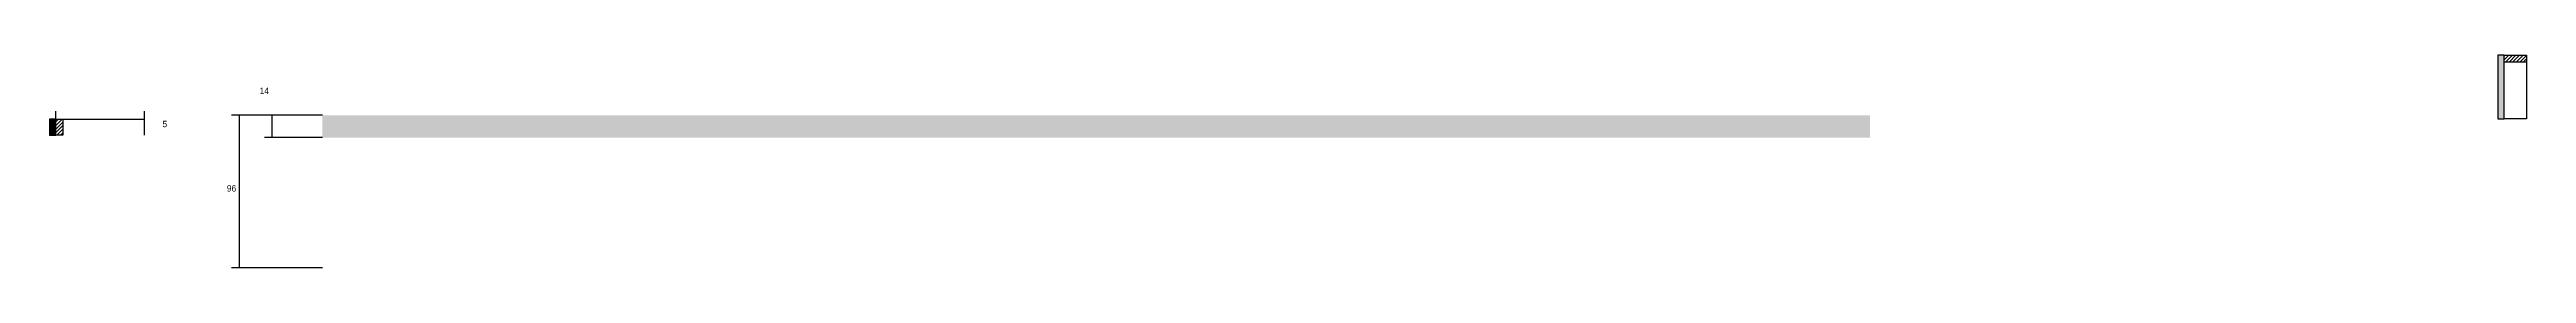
# Model space of a CAD drawing. Header units: metres. Extents: x -2848 to 21926, y -45195 to 1016.
# Drawn here: x 16048 to 17611, y -43074 to -42940 of the extents above; entities that cross this region are included whole.
import ezdxf

# ---------------------------------------------------------------- set-up
doc = ezdxf.new("R2010")
doc.units = ezdxf.units.M
for name, color, linetype in [('COTA', 4, 'Continuous'), ('Hachura', 253, 'Continuous'), ('Madeira', 126, 'Continuous'), ('Painéis', 200, 'Continuous')]:
    doc.layers.add(name, color=color, linetype=linetype)

msp = doc.modelspace()

# ---------------------------------------------------------------- texts
at = {"layer": 'COTA'}
for s, p in [('14', (16180.2, -42964.8)), ('5', (16118.9, -42985.7)), ('96', (16159.5, -43026.2))]:
    msp.add_text(s, height=4, dxfattribs=at).set_placement(p)

# ---------------------------------------------------------------- hatches: boundary and pattern name
at = {"layer": 'COTA'}
h = msp.add_hatch(dxfattribs=at)
h.set_pattern_fill('AR-CONC', scale=0.03)
h.paths.add_polyline_path([(16219.8, -42978.2), (16219.8, -42992.2), (17196.8, -42992.2), (17196.8, -42978.2)])
at = {"layer": 'Hachura'}
h = msp.add_hatch(color=8, dxfattribs=at)
h.dxf.hatch_style = 1
h.paths.add_polyline_path([(17593.1, -42940.4), (17597.1, -42940.4), (17597.1, -42940.4), (17597.1, -42980.4), (17597.1, -42980.4), (17593.1, -42980.4), (17593.1, -42980.4), (17593.1, -42940.4)])
h = msp.add_hatch(dxfattribs=at)
h.set_pattern_fill('ANSI31', scale=0.5)
h.paths.add_polyline_path([(17597.1, -42944.8), (17597.1, -42940.4), (17597.1, -42940.4), (17611.1, -42940.4), (17611.1, -42940.4), (17611.1, -42944.8), (17611.1, -42944.8), (17597.1, -42944.8)])
h = msp.add_hatch(color=8, dxfattribs=at)
h.dxf.hatch_style = 1
h.paths.add_polyline_path([(16051.6, -42980.7), (16047.6, -42980.7), (16047.6, -42980.7), (16047.6, -42990.7), (16047.6, -42990.7), (16051.6, -42990.7), (16051.6, -42990.7), (16051.6, -42980.7)])
h = msp.add_hatch(dxfattribs=at)
h.set_pattern_fill('ANSI31', scale=0.5)
h.paths.add_polyline_path([(16056, -42990.7), (16051.6, -42990.7), (16051.6, -42990.7), (16051.6, -42980.7), (16051.6, -42980.7), (16056, -42980.7), (16056, -42980.7), (16056, -42990.7)])

# ---------------------------------------------------------------- linework, layer by layer
at = {"layer": 'COTA'}
for p, q in [((16051.6, -42980.7), (16051.6, -42975.7)), ((16107.6, -42990.7), (16107.6, -42975.7)), ((16219.8, -42978.2), (16162.5, -42978.2)), ((16167.5, -43074.2), (16167.5, -42978.2)), ((16219.8, -42978.2), (16183.2, -42978.2)), ((16188.2, -42992.2), (16188.2, -42978.2)), ((16051.6, -42980.7), (16107.6, -42980.7)), ((16219.8, -42992.2), (16183.2, -42992.2)), ((16219.8, -43074.2), (16162.5, -43074.2))]:
    msp.add_line(p, q, dxfattribs=at)
at = {"layer": 'Madeira'}
for points in [[(17597.1, -42944.8), (17597.1, -42940.4), (17611.1, -42940.4), (17611.1, -42944.8)], [(17597.1, -42940.4), (17611.1, -42940.4), (17611.1, -42980.4), (17597.1, -42980.4)], [(16056, -42990.7), (16051.6, -42990.7), (16051.6, -42980.7), (16056, -42980.7)]]:
    msp.add_lwpolyline(points, close=True, dxfattribs=at)
at = {"layer": 'Painéis'}
for points in [[(17597.1, -42940.4), (17593.1, -42940.4), (17593.1, -42980.4), (17597.1, -42980.4)], [(16051.6, -42980.7), (16047.6, -42980.7), (16047.6, -42990.7), (16051.6, -42990.7)]]:
    msp.add_lwpolyline(points, close=True, dxfattribs=at)

msp.set_redraw_order([(e.dxf.handle, doc.entitydb.next_handle()) for e in msp.query("TEXT MTEXT ATTDEF DIMENSION ARC_DIMENSION")])  # texts and dimensions are drawn at this point

doc.saveas('drawing.dxf')
